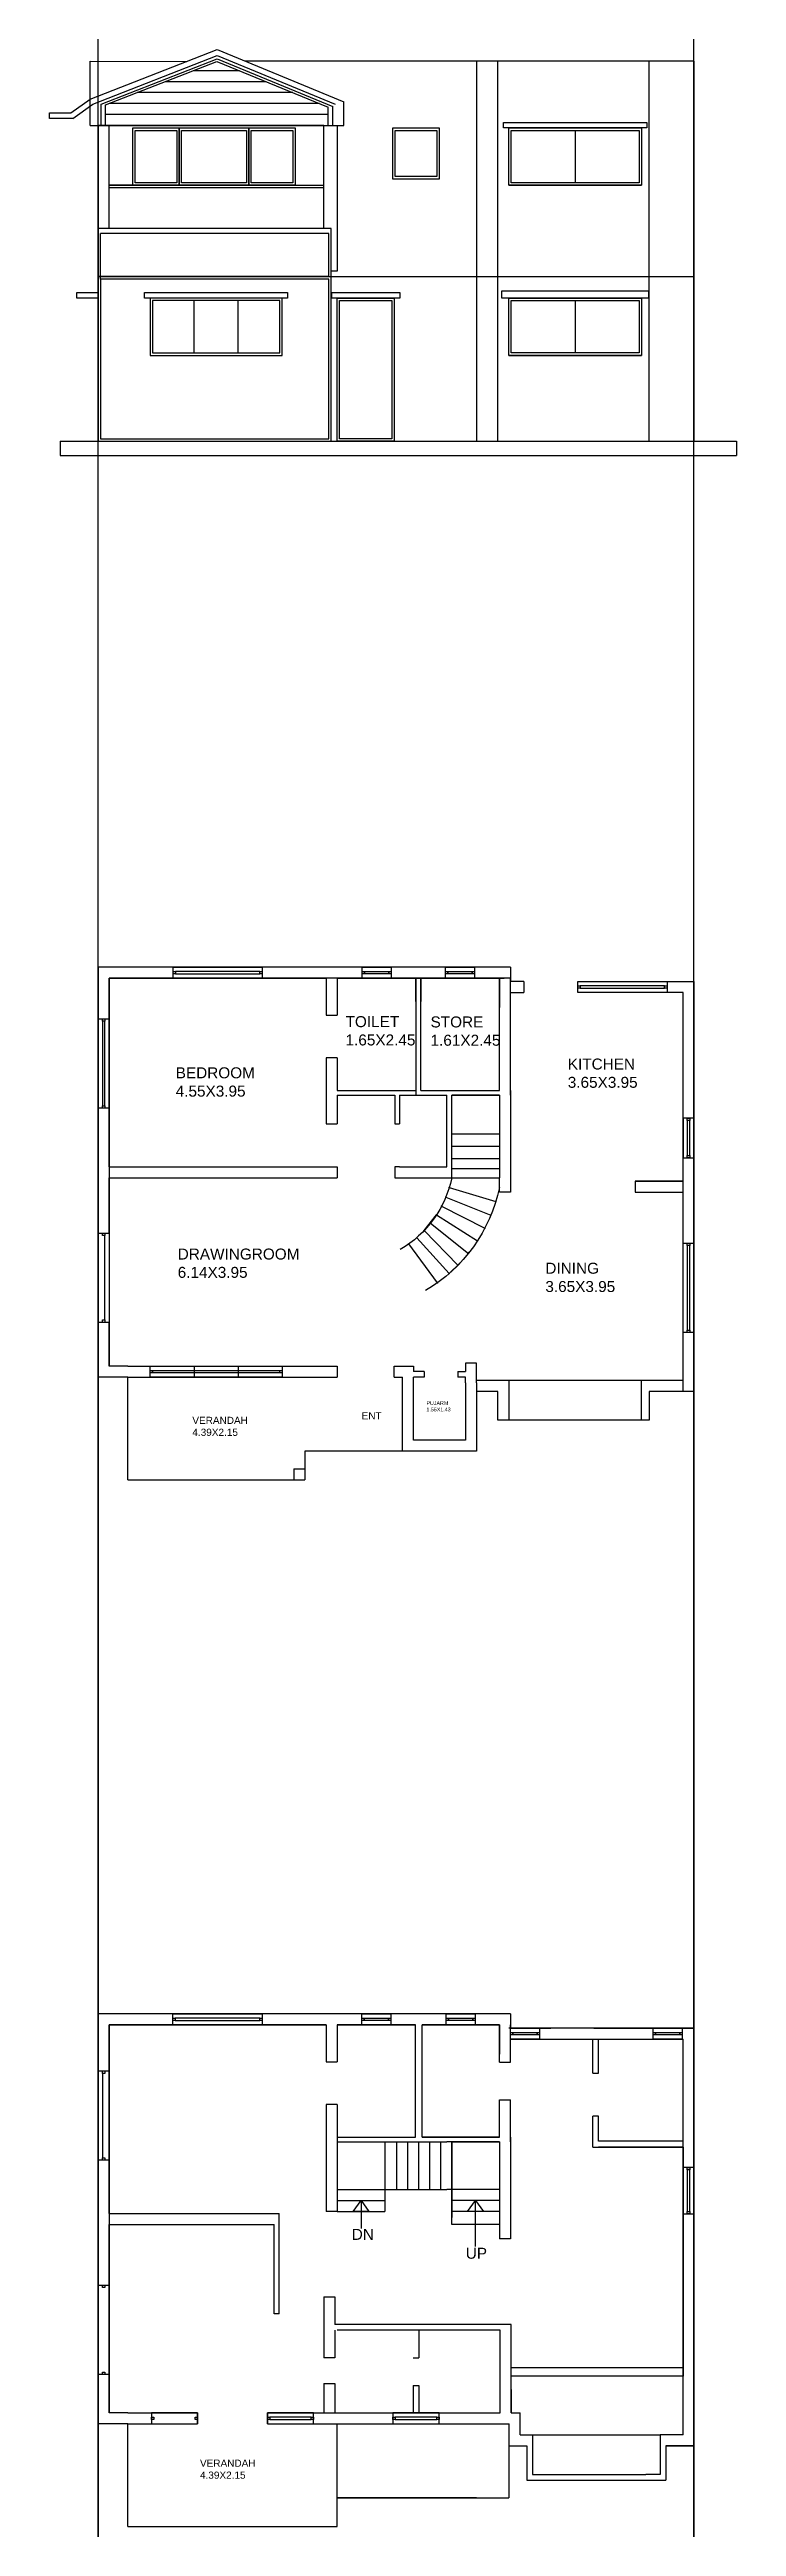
# Model space of a CAD drawing. Header units: metres. Extents: x 4253 to 4373, y 1574 to 1637.
# Drawn here: x 4253.2 to 4267.6, y 1573.9 to 1625.8 of the extents above; entities that cross this region are included whole.
import ezdxf

# ---------------------------------------------------------------- set-up
doc = ezdxf.new("R2010")
doc.units = ezdxf.units.M
for name, color, linetype in [('door', 4, 'Continuous'), ('pl', 3, 'Continuous'), ('window', 5, 'Continuous')]:
    doc.layers.add(name, color=color, linetype=linetype)
doc.styles.get("Standard").update_dxf_attribs({"font": 'arial.ttf'})

msp = doc.modelspace()

# ---------------------------------------------------------------- texts
at = {"attachment_point": 1}
for s, insert, char_height, width in [('TOILET\\P1.65X2.45', (4259.365, 1605.512), 0.23, 2.92609), ('STORE\\P1.61X2.45', (4261.147, 1605.506), 0.23, 12.23134), ('BEDROOM\\P4.55X3.95', (4255.804, 1604.44), 0.23, 4.56866), ('KITCHEN\\P3.65X3.95', (4264.024, 1604.624), 0.23, 4.72698), ('DRAWINGROOM \\P6.14X3.95', (4255.846, 1600.642), 0.23, 20.26495), ('DINING\\P3.65X3.95', (4263.554, 1600.345), 0.23, 5.6769), ('VERANDAH\\P4.39X2.15', (4256.153, 1597.117), 0.15, 2.09208), ('ENT', (4259.703, 1597.213), 0.15, 0.5577), ('DN ', (4259.495, 1580.099), 0.23, 1.15736), ('UP', (4261.885, 1579.704), 0.23, 1.08668), ('VERANDAH\\P4.39X2.15', (4256.313, 1575.264), 0.15, 2.09208)]:
    msp.add_mtext(s, dxfattribs=dict(at, insert=insert, char_height=char_height, width=width))
at = {"insert": (4261.06, 1597.444), "char_height": 0.08, "attachment_point": 1}
msp.add_mtext('PUJARM\\P1.55X1.43', dxfattribs=at)

# ---------------------------------------------------------------- linework, layer by layer
for p, q in [((4254.013, 1624.727), (4256.671, 1625.768)), ((4254.065, 1624.624), (4256.67, 1625.644)), ((4256.67, 1625.644), (4259.145, 1624.624)), ((4256.671, 1625.768), (4259.326, 1624.674)), ((4254.013, 1624.624), (4254.013, 1625.524)), ((4254.013, 1625.524), (4256.034, 1625.518)), ((4254.243, 1624.624), (4256.67, 1625.574)), ((4254.334, 1624.606), (4256.669, 1625.52)), ((4257.144, 1625.324), (4256.169, 1625.324)), ((4256.669, 1625.52), (4259.003, 1624.558)), ((4256.67, 1625.574), (4259.096, 1624.574)), ((4266.67, 1625.524), (4257.255, 1625.527)), ((4262.11, 1625.525), (4262.11, 1617.559)), ((4262.56, 1617.559), (4262.56, 1625.525)), ((4265.73, 1617.559), (4265.73, 1625.524)), ((4266.67, 1625.524), (4266.67, 1617.559)), ((4266.67, 1624.624), (4266.67, 1625.524)), ((4253.608, 1624.441), (4254.013, 1624.727)), ((4253.644, 1624.326), (4254.068, 1624.625)), ((4254.013, 1624.174), (4254.013, 1624.727)), ((4254.243, 1624.574), (4254.243, 1624.624)), ((4254.334, 1624.174), (4254.334, 1624.606)), ((4258.818, 1624.634), (4254.407, 1624.634)), ((4258.26, 1624.864), (4254.994, 1624.864)), ((4257.702, 1625.094), (4255.582, 1625.094)), ((4259.326, 1624.174), (4259.326, 1624.674)), ((4253.158, 1624.326), (4253.158, 1624.441)), ((4253.158, 1624.441), (4253.608, 1624.441)), ((4253.644, 1624.326), (4253.158, 1624.326)), ((4254.013, 1624.174), (4254.18, 1624.174)), ((4254.18, 1624.174), (4254.18, 1617.559)), ((4258.91, 1624.174), (4254.18, 1624.174)), ((4254.18, 1624.174), (4254.18, 1617.559)), ((4254.18, 1624.174), (4259.19, 1624.174)), ((4254.243, 1624.174), (4254.243, 1624.574)), ((4259.003, 1624.404), (4254.334, 1624.404)), ((4254.41, 1622.02), (4254.41, 1624.174)), ((4258.91, 1624.174), (4259.19, 1624.174)), ((4259.003, 1624.174), (4259.003, 1624.558)), ((4259.096, 1624.174), (4259.096, 1624.574)), ((4259.19, 1624.174), (4259.326, 1624.174)), ((4262.675, 1624.124), (4262.675, 1624.239)), ((4262.675, 1624.239), (4265.57, 1624.239)), ((4262.79, 1624.124), (4262.675, 1624.124)), ((4265.57, 1624.124), (4262.751, 1624.124)), ((4265.57, 1624.239), (4265.685, 1624.239)), ((4265.685, 1624.124), (4265.57, 1624.124)), ((4265.685, 1624.239), (4265.685, 1624.124)), ((4255.293, 1622.924), (4254.41, 1622.924)), ((4254.41, 1622.924), (4258.91, 1622.924)), ((4254.41, 1622.874), (4258.91, 1622.874)), ((4259.062, 1622.02), (4254.18, 1622.02)), ((4259.062, 1621.009), (4259.062, 1622.02)), ((4259.012, 1621.91), (4254.23, 1621.91)), ((4254.23, 1620.959), (4254.23, 1621.91)), ((4259.012, 1621.009), (4259.012, 1621.91)), ((4254.18, 1621.009), (4259.012, 1621.009)), ((4259.012, 1621.009), (4266.67, 1621.009)), ((4259.062, 1621.009), (4262.11, 1621.009)), ((4253.73, 1620.559), (4253.73, 1620.674)), ((4253.73, 1620.674), (4254.18, 1620.674)), ((4254.18, 1620.559), (4253.73, 1620.559)), ((4255.151, 1620.559), (4255.151, 1620.674)), ((4255.151, 1620.674), (4258.036, 1620.674)), ((4255.266, 1620.559), (4255.151, 1620.559)), ((4258.151, 1620.559), (4255.266, 1620.559)), ((4258.036, 1620.674), (4258.151, 1620.674)), ((4258.151, 1620.674), (4258.151, 1620.559)), ((4259.075, 1620.559), (4259.075, 1620.674)), ((4259.075, 1620.674), (4260.385, 1620.674)), ((4259.19, 1620.559), (4259.075, 1620.559)), ((4260.5, 1620.559), (4259.132, 1620.559)), ((4260.385, 1620.674), (4260.5, 1620.674)), ((4260.5, 1620.674), (4260.5, 1620.559)), ((4262.64, 1620.559), (4262.64, 1620.709)), ((4262.64, 1620.709), (4265.57, 1620.709)), ((4262.79, 1620.559), (4262.64, 1620.559)), ((4265.57, 1620.559), (4262.79, 1620.559)), ((4265.57, 1620.709), (4265.72, 1620.709)), ((4265.72, 1620.559), (4265.57, 1620.559)), ((4265.72, 1620.709), (4265.72, 1620.559)), ((4262.82, 1606.536), (4254.18, 1606.536)), ((4254.18, 1606.536), (4254.18, 1600.966)), ((4255.75, 1606.306), (4255.75, 1606.536)), ((4257.62, 1606.536), (4257.62, 1606.306)), ((4262.82, 1606.536), (4262.82, 1606.236)), ((4262.82, 1606.306), (4254.41, 1606.306)), ((4254.41, 1606.306), (4254.41, 1600.966)), ((4254.41, 1606.306), (4254.41, 1602.356)), ((4254.41, 1602.356), (4254.41, 1606.306)), ((4254.41, 1606.306), (4258.96, 1606.306)), ((4254.41, 1602.356), (4254.41, 1606.071)), ((4258.96, 1606.306), (4258.96, 1605.531)), ((4259.19, 1606.306), (4259.19, 1605.531)), ((4259.19, 1606.306), (4260.84, 1606.306)), ((4259.19, 1606.306), (4259.19, 1605.531)), ((4260.84, 1606.306), (4260.84, 1605.818)), ((4260.84, 1605.818), (4260.84, 1606.306)), ((4260.84, 1606.306), (4260.94, 1606.306)), ((4260.84, 1606.306), (4260.84, 1603.856)), ((4260.94, 1606.306), (4260.94, 1605.822)), ((4260.94, 1605.822), (4260.94, 1606.306)), ((4260.94, 1606.306), (4262.59, 1606.306)), ((4262.59, 1606.306), (4262.59, 1605.694)), ((4262.59, 1603.956), (4262.59, 1606.306)), ((4262.59, 1606.306), (4262.69, 1606.306)), ((4262.82, 1605.694), (4262.82, 1606.306)), ((4263.102, 1606.236), (4262.82, 1606.236)), ((4262.82, 1606.006), (4263.102, 1606.006)), ((4263.102, 1606.236), (4263.102, 1606.006)), ((4264.235, 1606.006), (4264.235, 1606.236)), ((4264.567, 1606.236), (4266.67, 1606.236)), ((4266.105, 1606.236), (4266.105, 1606.006)), ((4266.44, 1606.006), (4266.105, 1606.006)), ((4266.44, 1597.646), (4266.44, 1606.006)), ((4266.67, 1597.646), (4266.67, 1606.236)), ((4254.18, 1605.456), (4254.41, 1605.456)), ((4258.96, 1605.531), (4259.19, 1605.531)), ((4260.94, 1603.956), (4260.94, 1605.822)), ((4262.82, 1603.856), (4262.82, 1605.694)), ((4266.44, 1601.531), (4266.44, 1605.181)), ((4258.96, 1604.641), (4258.96, 1604.349)), ((4259.19, 1604.641), (4258.96, 1604.641)), ((4259.19, 1604.641), (4259.19, 1604.349)), ((4259.19, 1604.641), (4259.19, 1603.956)), ((4258.96, 1604.349), (4258.96, 1603.256)), ((4259.19, 1604.349), (4259.19, 1603.956)), ((4259.19, 1603.956), (4260.84, 1603.956)), ((4259.19, 1603.856), (4259.19, 1603.256)), ((4259.19, 1603.856), (4260.396, 1603.856)), ((4260.396, 1603.856), (4260.396, 1603.256)), ((4260.496, 1603.856), (4261.49, 1603.856)), ((4260.496, 1603.856), (4260.496, 1603.256)), ((4260.94, 1603.956), (4262.59, 1603.956)), ((4261.49, 1602.356), (4261.49, 1603.856)), ((4261.59, 1603.856), (4262.59, 1603.856)), ((4262.59, 1603.856), (4261.59, 1603.856)), ((4261.59, 1602.126), (4261.59, 1603.856)), ((4262.59, 1603.856), (4262.59, 1602.126)), ((4262.82, 1603.956), (4262.82, 1601.826)), ((4254.41, 1603.586), (4254.18, 1603.586)), ((4258.96, 1603.256), (4259.19, 1603.256)), ((4260.396, 1603.256), (4260.496, 1603.256)), ((4261.59, 1603.048), (4262.59, 1603.048)), ((4254.41, 1602.356), (4259.19, 1602.356)), ((4259.19, 1602.356), (4259.19, 1602.126)), ((4260.396, 1602.356), (4260.396, 1602.126)), ((4260.496, 1602.356), (4260.396, 1602.356)), ((4260.496, 1602.356), (4261.49, 1602.356)), ((4261.59, 1602.788), (4262.59, 1602.788)), ((4261.59, 1602.528), (4262.59, 1602.528)), ((4261.59, 1602.318), (4262.59, 1602.318)), ((4254.41, 1600.966), (4254.41, 1602.126)), ((4254.41, 1602.126), (4259.19, 1602.126)), ((4254.41, 1602.121), (4254.41, 1602.126)), ((4260.396, 1602.126), (4261.59, 1602.126)), ((4261.537, 1601.921), (4262.514, 1601.629)), ((4261.59, 1602.126), (4262.59, 1602.126)), ((4262.59, 1601.826), (4262.59, 1602.126)), ((4262.82, 1601.826), (4262.59, 1601.826)), ((4265.44, 1602.056), (4266.44, 1602.056)), ((4266.44, 1602.056), (4265.44, 1602.056)), ((4265.44, 1602.056), (4265.44, 1601.826)), ((4265.44, 1601.826), (4266.44, 1601.826)), ((4261.015, 1601.023), (4261.27, 1601.348)), ((4261.27, 1601.348), (4262.13, 1600.804)), ((4261.377, 1601.53), (4262.284, 1601.067)), ((4261.466, 1601.722), (4262.412, 1601.343)), ((4266.44, 1597.651), (4266.44, 1601.301)), ((4266.67, 1597.646), (4266.67, 1601.596)), ((4254.18, 1600.966), (4254.41, 1600.966)), ((4261.296, 1599.927), (4260.69, 1600.738)), ((4260.856, 1600.87), (4261.534, 1600.116)), ((4261.015, 1601.023), (4261.717, 1600.291)), ((4261.147, 1601.176), (4261.942, 1600.542)), ((4266.44, 1600.753), (4266.67, 1600.753)), ((4261.534, 1600.116), (4261.754, 1600.327)), ((4254.18, 1599.096), (4254.18, 1597.946)), ((4254.41, 1599.096), (4254.18, 1599.096)), ((4254.41, 1599.096), (4254.41, 1598.176)), ((4254.41, 1598.176), (4254.41, 1599.096)), ((4266.67, 1598.883), (4266.44, 1598.883)), ((4254.8, 1598.176), (4254.41, 1598.176)), ((4254.8, 1598.176), (4259.19, 1598.176)), ((4259.19, 1598.176), (4259.19, 1597.946)), ((4260.385, 1598.176), (4260.79, 1598.176)), ((4260.385, 1597.946), (4260.385, 1598.176)), ((4260.79, 1598.176), (4260.79, 1598.066)), ((4262.11, 1598.242), (4261.88, 1598.242)), ((4261.88, 1598.242), (4261.88, 1598.066)), ((4262.11, 1597.886), (4262.11, 1598.242)), ((4254.8, 1597.946), (4254.18, 1597.946)), ((4254.8, 1596.026), (4254.8, 1597.946)), ((4254.8, 1595.796), (4254.8, 1597.946)), ((4254.8, 1597.946), (4259.19, 1597.946)), ((4260.385, 1597.946), (4260.56, 1597.946)), ((4260.56, 1596.396), (4260.56, 1597.946)), ((4260.56, 1596.396), (4260.56, 1597.826)), ((4261.01, 1598.066), (4260.79, 1598.066)), ((4260.79, 1596.626), (4260.79, 1597.946)), ((4261.01, 1597.946), (4260.79, 1597.946)), ((4261.01, 1598.066), (4261.01, 1597.946)), ((4261.72, 1598.066), (4261.88, 1598.066)), ((4261.72, 1598.066), (4261.72, 1597.946)), ((4261.88, 1597.946), (4261.72, 1597.946)), ((4261.88, 1597.826), (4261.88, 1597.946)), ((4261.88, 1597.826), (4261.88, 1597.706)), ((4261.88, 1597.706), (4261.88, 1596.626)), ((4262.11, 1597.826), (4262.11, 1597.946)), ((4266.44, 1597.876), (4262.11, 1597.876)), ((4262.11, 1597.826), (4262.11, 1596.396)), ((4262.56, 1597.646), (4262.11, 1597.646)), ((4262.56, 1597.046), (4262.56, 1597.646)), ((4266.44, 1597.876), (4262.79, 1597.876)), ((4262.79, 1597.876), (4262.79, 1597.046)), ((4265.57, 1597.046), (4265.57, 1597.876)), ((4266.44, 1597.646), (4265.73, 1597.646)), ((4265.73, 1597.646), (4265.73, 1597.046)), ((4266.67, 1597.646), (4266.44, 1597.646)), ((4261.88, 1596.626), (4260.79, 1596.626)), ((4265.73, 1597.046), (4262.56, 1597.046)), ((4262.11, 1596.396), (4258.51, 1596.396)), ((4258.51, 1596.396), (4258.51, 1595.796)), ((4258.51, 1596.396), (4258.51, 1595.796)), ((4262.11, 1596.396), (4259.19, 1596.396)), ((4262.11, 1596.396), (4260.56, 1596.396)), ((4254.8, 1595.796), (4254.8, 1596.026)), ((4254.8, 1595.796), (4258.51, 1595.796)), ((4258.28, 1596.026), (4258.51, 1596.026)), ((4258.28, 1596.026), (4258.28, 1595.796)), ((4262.82, 1584.604), (4254.18, 1584.604)), ((4254.18, 1584.604), (4254.18, 1576.014)), ((4258.96, 1584.374), (4254.41, 1584.374)), ((4254.41, 1584.374), (4254.41, 1576.244)), ((4254.41, 1584.374), (4254.41, 1580.424)), ((4254.41, 1580.424), (4254.41, 1584.374)), ((4254.41, 1584.374), (4258.96, 1584.374)), ((4254.41, 1584.374), (4258.96, 1584.374)), ((4254.41, 1584.374), (4258.91, 1584.374)), ((4254.41, 1580.424), (4254.41, 1584.139)), ((4255.745, 1584.374), (4255.745, 1584.604)), ((4257.615, 1584.604), (4257.615, 1584.374)), ((4258.96, 1584.374), (4258.96, 1583.598)), ((4258.96, 1584.374), (4258.96, 1583.598)), ((4260.83, 1584.374), (4259.19, 1584.374)), ((4259.19, 1584.374), (4259.19, 1583.598)), ((4259.19, 1584.374), (4260.83, 1584.374)), ((4259.19, 1584.374), (4259.19, 1583.598)), ((4259.19, 1584.374), (4259.19, 1583.598)), ((4260.83, 1582.024), (4260.83, 1584.374)), ((4262.59, 1584.374), (4260.97, 1584.374)), ((4260.97, 1584.374), (4262.59, 1584.374)), ((4260.97, 1582.024), (4260.97, 1584.374)), ((4262.59, 1584.374), (4262.59, 1583.761)), ((4262.59, 1583.593), (4262.59, 1584.374)), ((4266.67, 1584.304), (4262.79, 1584.304)), ((4262.82, 1584.604), (4262.82, 1584.304)), ((4262.82, 1584.304), (4262.82, 1584.374)), ((4262.82, 1584.304), (4263.667, 1584.304)), ((4266.67, 1584.304), (4262.82, 1584.304)), ((4264.567, 1584.304), (4266.67, 1584.304)), ((4266.67, 1576.014), (4266.67, 1584.304)), ((4258.96, 1583.598), (4259.19, 1583.598)), ((4262.59, 1583.593), (4262.82, 1583.593)), ((4262.82, 1583.761), (4262.82, 1584.074)), ((4262.82, 1584.074), (4263.667, 1584.074)), ((4262.82, 1584.074), (4264.59, 1584.074)), ((4262.82, 1583.593), (4262.82, 1583.761)), ((4263.667, 1584.074), (4264.567, 1584.074)), ((4264.55, 1583.36), (4264.55, 1584.074)), ((4264.567, 1584.074), (4266.44, 1584.074)), ((4264.67, 1583.36), (4264.67, 1584.074)), ((4266.44, 1576.854), (4266.44, 1584.074)), ((4254.18, 1583.408), (4254.41, 1583.408)), ((4264.55, 1583.36), (4264.67, 1583.36)), ((4266.44, 1579.599), (4266.44, 1583.249)), ((4258.96, 1582.708), (4258.96, 1582.416)), ((4259.19, 1582.708), (4258.96, 1582.708)), ((4258.96, 1582.708), (4258.96, 1580.464)), ((4259.19, 1582.708), (4259.19, 1582.416)), ((4259.19, 1582.708), (4259.19, 1582.024)), ((4259.19, 1582.708), (4259.19, 1580.464)), ((4262.59, 1582.024), (4262.59, 1582.807)), ((4262.59, 1582.807), (4262.82, 1582.807)), ((4262.82, 1581.924), (4262.82, 1582.807)), ((4258.96, 1582.416), (4258.96, 1581.324)), ((4259.19, 1582.416), (4259.19, 1582.024)), ((4260.97, 1582.024), (4260.97, 1582.103)), ((4264.55, 1581.814), (4264.55, 1582.46)), ((4264.67, 1582.46), (4264.55, 1582.46)), ((4264.67, 1581.934), (4264.67, 1582.46)), ((4254.41, 1581.538), (4254.18, 1581.538)), ((4259.19, 1582.024), (4260.83, 1582.024)), ((4259.19, 1582.024), (4260.83, 1582.024)), ((4259.19, 1581.924), (4259.19, 1581.324)), ((4259.19, 1581.924), (4260.396, 1581.924)), ((4260.19, 1581.924), (4260.19, 1580.464)), ((4260.345, 1581.924), (4261.49, 1581.924)), ((4260.44, 1580.924), (4260.44, 1581.924)), ((4260.67, 1580.924), (4260.67, 1581.924)), ((4260.83, 1582.024), (4260.83, 1582.028)), ((4260.9, 1580.924), (4260.9, 1581.924)), ((4260.97, 1582.024), (4262.59, 1582.024)), ((4262.59, 1582.024), (4260.97, 1582.024)), ((4261.13, 1580.924), (4261.13, 1581.924)), ((4261.36, 1580.924), (4261.36, 1581.924)), ((4262.59, 1581.924), (4261.49, 1581.924)), ((4261.59, 1581.924), (4262.59, 1581.924)), ((4261.59, 1580.194), (4261.59, 1581.924)), ((4261.59, 1581.924), (4261.59, 1580.34)), ((4262.59, 1581.924), (4262.59, 1579.894)), ((4262.82, 1582.024), (4262.82, 1579.894)), ((4264.55, 1581.814), (4266.44, 1581.814)), ((4266.44, 1581.934), (4264.67, 1581.934)), ((4266.44, 1581.814), (4264.67, 1581.814)), ((4266.44, 1581.814), (4266.44, 1577.014)), ((4259.19, 1580.924), (4260.396, 1580.924)), ((4259.19, 1580.694), (4260.19, 1580.694)), ((4259.523, 1580.464), (4259.69, 1580.694)), ((4259.69, 1580.694), (4259.69, 1580.104)), ((4259.69, 1580.694), (4259.856, 1580.464)), ((4260.345, 1580.924), (4261.49, 1580.924)), ((4262.59, 1580.924), (4261.49, 1580.924)), ((4262.59, 1580.694), (4261.59, 1580.694)), ((4261.923, 1580.464), (4262.09, 1580.694)), ((4262.09, 1580.464), (4262.09, 1580.694)), ((4262.09, 1580.694), (4262.256, 1580.464)), ((4254.41, 1580.424), (4257.97, 1580.424)), ((4254.41, 1576.244), (4254.41, 1580.194)), ((4254.41, 1580.194), (4257.87, 1580.194)), ((4254.41, 1580.189), (4254.41, 1580.194)), ((4254.41, 1576.244), (4254.41, 1580.194)), ((4257.87, 1578.321), (4257.87, 1580.194)), ((4257.97, 1578.321), (4257.97, 1580.424)), ((4259.19, 1580.464), (4258.96, 1580.464)), ((4259.19, 1580.464), (4260.19, 1580.464)), ((4259.856, 1580.464), (4259.523, 1580.464)), ((4262.59, 1580.464), (4261.59, 1580.464)), ((4262.59, 1580.194), (4261.59, 1580.194)), ((4262.256, 1580.464), (4261.923, 1580.464)), ((4262.09, 1579.728), (4262.09, 1580.464)), ((4262.82, 1579.894), (4262.59, 1579.894)), ((4266.67, 1576.014), (4266.67, 1579.664)), ((4266.44, 1576.854), (4266.44, 1579.369)), ((4254.18, 1578.919), (4254.41, 1578.919)), ((4258.91, 1578.677), (4258.91, 1577.397)), ((4258.91, 1578.677), (4259.14, 1578.677)), ((4259.14, 1578.677), (4259.14, 1578.094)), ((4257.97, 1578.321), (4257.87, 1578.321)), ((4262.84, 1578.094), (4259.14, 1578.094)), ((4259.14, 1577.974), (4259.14, 1577.397)), ((4262.61, 1577.974), (4259.19, 1577.974)), ((4260.9, 1577.974), (4260.9, 1577.397)), ((4262.61, 1576.244), (4262.61, 1577.974)), ((4262.84, 1576.854), (4262.84, 1578.094)), ((4262.84, 1576.854), (4262.84, 1578.094)), ((4259.14, 1577.397), (4258.91, 1577.397)), ((4260.78, 1577.397), (4260.9, 1577.397)), ((4254.41, 1577.049), (4254.18, 1577.049)), ((4258.91, 1576.86), (4259.14, 1576.86)), ((4258.91, 1576.86), (4258.91, 1576.244)), ((4259.14, 1576.86), (4259.14, 1576.244)), ((4262.84, 1576.244), (4262.84, 1577.194)), ((4262.84, 1577.194), (4266.44, 1577.194)), ((4266.44, 1577.014), (4262.84, 1577.014)), ((4266.44, 1575.784), (4266.44, 1576.854)), ((4260.78, 1576.82), (4260.78, 1576.244)), ((4260.78, 1576.82), (4260.9, 1576.82)), ((4260.9, 1576.82), (4260.9, 1576.244)), ((4262.84, 1576.734), (4262.84, 1576.244)), ((4262.84, 1576.244), (4262.84, 1576.734)), ((4262.84, 1576.244), (4262.84, 1576.734)), ((4266.44, 1576.014), (4266.44, 1576.734)), ((4266.44, 1575.784), (4266.44, 1576.734)), ((4266.67, 1576.014), (4266.67, 1576.614)), ((4254.8, 1576.014), (4254.18, 1576.014)), ((4254.8, 1576.244), (4254.41, 1576.244)), ((4254.8, 1576.244), (4256.263, 1576.244)), ((4254.8, 1574.094), (4254.8, 1576.014)), ((4254.8, 1573.864), (4254.8, 1576.014)), ((4254.8, 1576.014), (4256.263, 1576.014)), ((4256.263, 1576.244), (4256.263, 1576.014)), ((4257.726, 1576.244), (4259.19, 1576.244)), ((4257.726, 1576.014), (4257.726, 1576.244)), ((4257.726, 1576.014), (4259.19, 1576.014)), ((4259.19, 1576.244), (4262.61, 1576.244)), ((4259.19, 1573.864), (4259.19, 1576.014)), ((4259.19, 1576.014), (4262.795, 1576.014)), ((4262.795, 1574.464), (4262.795, 1576.014)), ((4262.84, 1576.244), (4263.025, 1576.244)), ((4263.025, 1575.784), (4263.025, 1576.244)), ((4266.67, 1576.014), (4266.67, 1575.554)), ((4262.79, 1575.554), (4263.165, 1575.554)), ((4262.795, 1575.554), (4263.165, 1575.554)), ((4263.025, 1575.784), (4263.285, 1575.784)), ((4263.165, 1575.554), (4263.165, 1574.834)), ((4263.285, 1575.784), (4263.285, 1575.554)), ((4263.285, 1575.784), (4265.96, 1575.784)), ((4263.285, 1575.554), (4263.285, 1574.954)), ((4266.44, 1575.784), (4265.96, 1575.784)), ((4265.96, 1575.784), (4265.96, 1575.554)), ((4265.96, 1575.554), (4265.96, 1574.954)), ((4266.08, 1575.554), (4266.67, 1575.554)), ((4266.67, 1575.554), (4266.08, 1575.554)), ((4266.08, 1575.554), (4266.08, 1574.834)), ((4263.165, 1574.834), (4266.08, 1574.834)), ((4263.285, 1574.954), (4265.661, 1574.954)), ((4265.96, 1574.954), (4265.661, 1574.954)), ((4262.11, 1574.464), (4259.19, 1574.464)), ((4262.11, 1574.464), (4259.19, 1574.464)), ((4259.19, 1573.864), (4259.19, 1574.464)), ((4259.19, 1574.464), (4262.79, 1574.464)), ((4254.8, 1573.864), (4254.8, 1574.094)), ((4254.8, 1573.864), (4258.51, 1573.864)), ((4254.8, 1573.864), (4259.19, 1573.864))]:
    msp.add_line(p, q)
for p in [(4254.18, 1606.536), (4254.18, 1606.536), (4266.67, 1606.236)]:
    msp.add_ray(p, (0, -1))
for points in [[(4258.91, 1622.02), (4258.91, 1624.174)], [(4259.19, 1624.174), (4259.19, 1621.124), (4259.062, 1621.124)], [(4259.012, 1621.009), (4254.18, 1621.009), (4254.18, 1617.559), (4259.062, 1617.559), (4259.062, 1621.009)]]:
    msp.add_lwpolyline(points)
msp.add_lwpolyline([(4254.23, 1617.609), (4259.012, 1617.609), (4259.012, 1620.959), (4254.23, 1620.959)], close=True)
for points in [[(4261.59, 1602.126, -0.211882), (4260.513, 1600.622, 2.55668)], [(4262.59, 1601.924, -0.211882), (4261.041, 1599.761)]]:
    msp.add_lwpolyline(points, format="xyb")
for p in [(4261.537, 1601.921), (4261.27, 1601.348), (4261.377, 1601.53), (4261.466, 1601.722), (4262.412, 1601.343), (4262.514, 1601.629), (4260.69, 1600.738), (4260.856, 1600.87), (4261.009, 1601.016), (4261.147, 1601.176), (4262.13, 1600.804), (4262.284, 1601.067), (4261.754, 1600.327), (4261.953, 1600.557), (4261.296, 1599.927), (4261.534, 1600.116)]:
    msp.add_point(p)
at = {"layer": 'door'}
for points in [[(4255.876, 1624.124), (4257.339, 1624.124), (4257.339, 1622.924), (4255.876, 1622.924)], [(4255.926, 1624.074), (4257.289, 1624.074), (4257.289, 1622.974), (4255.926, 1622.974)], [(4259.19, 1620.559), (4260.385, 1620.559), (4260.385, 1617.559), (4259.19, 1617.559)], [(4259.24, 1620.509), (4260.335, 1620.509), (4260.335, 1617.609), (4259.24, 1617.609)]]:
    msp.add_lwpolyline(points, close=True, dxfattribs=at)
at = {"layer": 'pl'}
for p, q in [((4253.383, 1617.559), (4267.561, 1617.559)), ((4253.383, 1617.559), (4253.383, 1617.259)), ((4267.561, 1617.559), (4267.561, 1617.259)), ((4253.383, 1617.259), (4267.561, 1617.259))]:
    msp.add_line(p, q, dxfattribs=at)
for p in [(4254.18, 1606.536), (4266.67, 1606.236)]:
    msp.add_xline(p, (0, 1), dxfattribs=at)
at = {"layer": 'window'}
for p, q in [((4261.327, 1624.124), (4261.327, 1623.524)), ((4262.79, 1624.124), (4265.57, 1624.124)), ((4264.18, 1624.074), (4264.18, 1622.974)), ((4265.57, 1622.924), (4262.79, 1622.924)), ((4262.79, 1622.924), (4265.57, 1622.924)), ((4255.266, 1620.559), (4255.266, 1619.359)), ((4258.036, 1620.559), (4255.266, 1620.559)), ((4257.986, 1620.509), (4255.316, 1620.509)), ((4255.316, 1620.509), (4255.316, 1619.409)), ((4256.192, 1619.409), (4256.192, 1620.509)), ((4257.113, 1619.409), (4257.113, 1620.509)), ((4257.986, 1619.409), (4257.986, 1620.509)), ((4258.036, 1619.359), (4258.036, 1620.559)), ((4262.79, 1620.559), (4265.57, 1620.559)), ((4264.18, 1620.509), (4264.18, 1619.409)), ((4255.316, 1619.409), (4257.986, 1619.409)), ((4255.266, 1619.359), (4258.036, 1619.359)), ((4262.79, 1619.359), (4265.57, 1619.359)), ((4257.57, 1606.446), (4255.8, 1606.446)), ((4257.57, 1606.396), (4257.57, 1606.446)), ((4259.71, 1606.396), (4259.71, 1606.446)), ((4260.27, 1606.396), (4260.27, 1606.446)), ((4261.46, 1606.396), (4261.46, 1606.446)), ((4262.02, 1606.396), (4262.02, 1606.446)), ((4255.8, 1606.396), (4257.57, 1606.396)), ((4266.055, 1606.146), (4264.285, 1606.146)), ((4264.285, 1606.096), (4266.055, 1606.096)), ((4266.055, 1606.096), (4266.055, 1606.146)), ((4254.27, 1605.406), (4254.27, 1603.636)), ((4254.32, 1603.636), (4254.32, 1605.406)), ((4254.27, 1603.636), (4254.32, 1603.636)), ((4266.53, 1602.59), (4266.58, 1602.59)), ((4254.32, 1599.146), (4254.32, 1600.916)), ((4266.53, 1600.703), (4266.53, 1598.933)), ((4266.58, 1598.933), (4266.58, 1600.703)), ((4254.27, 1599.146), (4254.32, 1599.146)), ((4266.53, 1598.933), (4266.58, 1598.933)), ((4255.266, 1598.176), (4258.036, 1598.176)), ((4255.266, 1597.946), (4255.266, 1598.176)), ((4256.192, 1598.176), (4256.192, 1597.946)), ((4257.113, 1598.176), (4257.113, 1597.946)), ((4258.036, 1598.176), (4258.036, 1597.946)), ((4255.266, 1598.086), (4255.316, 1598.086)), ((4258.036, 1597.946), (4255.266, 1597.946)), ((4255.316, 1598.036), (4255.316, 1598.086)), ((4255.316, 1598.086), (4257.986, 1598.086)), ((4257.986, 1598.036), (4255.316, 1598.036)), ((4257.986, 1598.086), (4258.036, 1598.086)), ((4257.565, 1584.514), (4255.795, 1584.514)), ((4255.795, 1584.464), (4257.565, 1584.464)), ((4257.565, 1584.464), (4257.565, 1584.514)), ((4259.705, 1584.464), (4259.705, 1584.514)), ((4260.265, 1584.464), (4260.265, 1584.514)), ((4261.475, 1584.464), (4261.475, 1584.514)), ((4262.035, 1584.464), (4262.035, 1584.514)), ((4262.82, 1584.164), (4262.82, 1584.214)), ((4263.38, 1584.164), (4263.38, 1584.214)), ((4265.815, 1584.164), (4265.815, 1584.214)), ((4266.375, 1584.164), (4266.375, 1584.214)), ((4254.27, 1583.358), (4254.27, 1581.588)), ((4254.27, 1581.588), (4254.32, 1581.588)), ((4266.53, 1581.334), (4266.53, 1580.464)), ((4266.58, 1580.464), (4266.58, 1581.334)), ((4266.53, 1580.464), (4266.58, 1580.464)), ((4254.27, 1577.099), (4254.32, 1577.099)), ((4255.343, 1576.154), (4255.343, 1576.104)), ((4258.646, 1576.154), (4257.776, 1576.154)), ((4257.776, 1576.154), (4257.776, 1576.104)), ((4257.776, 1576.104), (4258.646, 1576.104)), ((4261.277, 1576.154), (4260.407, 1576.154)), ((4260.407, 1576.154), (4260.407, 1576.104)), ((4260.407, 1576.104), (4261.277, 1576.104))]:
    msp.add_line(p, q, dxfattribs=at)
for points in [[(4254.906, 1624.124), (4255.876, 1624.124), (4255.876, 1622.924), (4254.906, 1622.924)], [(4257.339, 1624.124), (4258.309, 1624.124), (4258.309, 1622.924), (4257.339, 1622.924)], [(4260.357, 1624.124), (4261.327, 1624.124), (4261.327, 1623.054), (4260.357, 1623.054)], [(4262.79, 1624.124), (4265.57, 1624.124), (4265.57, 1622.924), (4262.79, 1622.924)], [(4254.956, 1624.074), (4255.826, 1624.074), (4255.826, 1622.974), (4254.956, 1622.974)], [(4257.389, 1624.074), (4258.259, 1624.074), (4258.259, 1622.974), (4257.389, 1622.974)], [(4260.407, 1624.074), (4261.277, 1624.074), (4261.277, 1623.104), (4260.407, 1623.104)], [(4262.84, 1624.074), (4265.52, 1624.074), (4265.52, 1622.974), (4262.84, 1622.974)], [(4262.79, 1620.559), (4265.57, 1620.559), (4265.57, 1619.359), (4262.79, 1619.359)], [(4262.84, 1620.509), (4265.52, 1620.509), (4265.52, 1619.409), (4262.84, 1619.409)], [(4255.75, 1606.306), (4255.75, 1606.536), (4257.62, 1606.536), (4257.62, 1606.306)], [(4255.75, 1606.396), (4255.75, 1606.446), (4255.8, 1606.446), (4255.8, 1606.396)], [(4257.57, 1606.396), (4257.57, 1606.446), (4257.62, 1606.446), (4257.62, 1606.396)], [(4259.71, 1606.536), (4260.32, 1606.536), (4260.32, 1606.306), (4259.71, 1606.306)], [(4259.71, 1606.396), (4259.71, 1606.446), (4259.76, 1606.446), (4259.76, 1606.396)], [(4259.76, 1606.446), (4260.27, 1606.446), (4260.27, 1606.396), (4259.76, 1606.396)], [(4260.27, 1606.396), (4260.27, 1606.446), (4260.32, 1606.446), (4260.32, 1606.396)], [(4261.46, 1606.536), (4262.07, 1606.536), (4262.07, 1606.306), (4261.46, 1606.306)], [(4261.46, 1606.396), (4261.46, 1606.446), (4261.51, 1606.446), (4261.51, 1606.396)], [(4261.51, 1606.446), (4262.02, 1606.446), (4262.02, 1606.396), (4261.51, 1606.396)], [(4262.02, 1606.396), (4262.02, 1606.446), (4262.07, 1606.446), (4262.07, 1606.396)], [(4264.235, 1606.006), (4264.235, 1606.236), (4266.105, 1606.236), (4266.105, 1606.006)], [(4264.235, 1606.096), (4264.235, 1606.146), (4264.285, 1606.146), (4264.285, 1606.096)], [(4266.055, 1606.096), (4266.055, 1606.146), (4266.105, 1606.146), (4266.105, 1606.096)], [(4254.18, 1605.456), (4254.41, 1605.456), (4254.41, 1603.586), (4254.18, 1603.586)], [(4254.27, 1605.456), (4254.32, 1605.456), (4254.32, 1605.406), (4254.27, 1605.406)], [(4254.27, 1603.636), (4254.32, 1603.636), (4254.32, 1603.586), (4254.27, 1603.586)], [(4266.67, 1603.373), (4266.44, 1603.373), (4266.44, 1602.54), (4266.67, 1602.54)], [(4266.53, 1603.373), (4266.58, 1603.373), (4266.58, 1603.323), (4266.53, 1603.323)], [(4266.58, 1603.323), (4266.53, 1603.323), (4266.53, 1602.59), (4266.58, 1602.59)], [(4266.53, 1602.59), (4266.58, 1602.59), (4266.58, 1602.54), (4266.53, 1602.54)], [(4254.18, 1600.966), (4254.41, 1600.966), (4254.41, 1599.096), (4254.18, 1599.096)], [(4254.27, 1600.966), (4254.32, 1600.966), (4254.32, 1600.916), (4254.27, 1600.916)], [(4266.44, 1600.753), (4266.67, 1600.753), (4266.67, 1598.883), (4266.44, 1598.883)], [(4266.53, 1600.753), (4266.58, 1600.753), (4266.58, 1600.703), (4266.53, 1600.703)], [(4254.27, 1599.146), (4254.32, 1599.146), (4254.32, 1599.096), (4254.27, 1599.096)], [(4266.53, 1598.933), (4266.58, 1598.933), (4266.58, 1598.883), (4266.53, 1598.883)], [(4255.266, 1598.086), (4255.316, 1598.086), (4255.316, 1598.036), (4255.266, 1598.036)], [(4257.986, 1598.086), (4258.036, 1598.086), (4258.036, 1598.036), (4257.986, 1598.036)], [(4255.745, 1584.374), (4255.745, 1584.604), (4257.615, 1584.604), (4257.615, 1584.374)], [(4255.745, 1584.464), (4255.745, 1584.514), (4255.795, 1584.514), (4255.795, 1584.464)], [(4257.565, 1584.464), (4257.565, 1584.514), (4257.615, 1584.514), (4257.615, 1584.464)], [(4259.705, 1584.604), (4260.315, 1584.604), (4260.315, 1584.374), (4259.705, 1584.374)], [(4259.705, 1584.464), (4259.705, 1584.514), (4259.755, 1584.514), (4259.755, 1584.464)], [(4259.755, 1584.514), (4260.265, 1584.514), (4260.265, 1584.464), (4259.755, 1584.464)], [(4260.265, 1584.464), (4260.265, 1584.514), (4260.315, 1584.514), (4260.315, 1584.464)], [(4261.475, 1584.604), (4262.085, 1584.604), (4262.085, 1584.374), (4261.475, 1584.374)], [(4261.475, 1584.464), (4261.475, 1584.514), (4261.525, 1584.514), (4261.525, 1584.464)], [(4261.525, 1584.514), (4262.035, 1584.514), (4262.035, 1584.464), (4261.525, 1584.464)], [(4262.035, 1584.464), (4262.035, 1584.514), (4262.085, 1584.514), (4262.085, 1584.464)], [(4262.82, 1584.304), (4263.43, 1584.304), (4263.43, 1584.074), (4262.82, 1584.074)], [(4262.82, 1584.164), (4262.82, 1584.214), (4262.87, 1584.214), (4262.87, 1584.164)], [(4262.87, 1584.214), (4263.38, 1584.214), (4263.38, 1584.164), (4262.87, 1584.164)], [(4263.38, 1584.164), (4263.38, 1584.214), (4263.43, 1584.214), (4263.43, 1584.164)], [(4265.815, 1584.304), (4266.425, 1584.304), (4266.425, 1584.074), (4265.815, 1584.074)], [(4265.815, 1584.164), (4265.815, 1584.214), (4265.865, 1584.214), (4265.865, 1584.164)], [(4265.865, 1584.214), (4266.375, 1584.214), (4266.375, 1584.164), (4265.865, 1584.164)], [(4266.375, 1584.164), (4266.375, 1584.214), (4266.425, 1584.214), (4266.425, 1584.164)], [(4254.18, 1583.408), (4254.41, 1583.408), (4254.41, 1581.538), (4254.18, 1581.538)], [(4254.27, 1583.408), (4254.32, 1583.408), (4254.32, 1583.358), (4254.27, 1583.358)], [(4254.27, 1581.588), (4254.32, 1581.588), (4254.32, 1581.538), (4254.27, 1581.538)], [(4266.67, 1581.384), (4266.44, 1581.384), (4266.44, 1580.414), (4266.67, 1580.414)], [(4266.53, 1581.334), (4266.53, 1581.384), (4266.58, 1581.384), (4266.58, 1581.334)], [(4266.53, 1580.414), (4266.53, 1580.464), (4266.58, 1580.464), (4266.58, 1580.414)], [(4254.18, 1578.919), (4254.41, 1578.919), (4254.41, 1577.049), (4254.18, 1577.049)], [(4254.27, 1578.919), (4254.32, 1578.919), (4254.32, 1578.869), (4254.27, 1578.869)], [(4254.27, 1577.099), (4254.32, 1577.099), (4254.32, 1577.049), (4254.27, 1577.049)], [(4256.263, 1576.014), (4256.263, 1576.244), (4255.293, 1576.244), (4255.293, 1576.014)], [(4255.293, 1576.154), (4255.343, 1576.154), (4255.343, 1576.104), (4255.293, 1576.104)], [(4256.213, 1576.154), (4256.263, 1576.154), (4256.263, 1576.104), (4256.213, 1576.104)], [(4258.696, 1576.014), (4258.696, 1576.244), (4257.726, 1576.244), (4257.726, 1576.014)], [(4257.726, 1576.154), (4257.776, 1576.154), (4257.776, 1576.104), (4257.726, 1576.104)], [(4258.646, 1576.154), (4258.696, 1576.154), (4258.696, 1576.104), (4258.646, 1576.104)], [(4261.327, 1576.014), (4261.327, 1576.244), (4260.357, 1576.244), (4260.357, 1576.014)], [(4260.357, 1576.154), (4260.407, 1576.154), (4260.407, 1576.104), (4260.357, 1576.104)], [(4261.277, 1576.154), (4261.327, 1576.154), (4261.327, 1576.104), (4261.277, 1576.104)]]:
    msp.add_lwpolyline(points, close=True, dxfattribs=at)

msp.set_redraw_order([(e.dxf.handle, doc.entitydb.next_handle()) for e in msp.query("TEXT MTEXT ATTDEF DIMENSION ARC_DIMENSION")])  # texts and dimensions are drawn at this point

doc.saveas('drawing.dxf')
